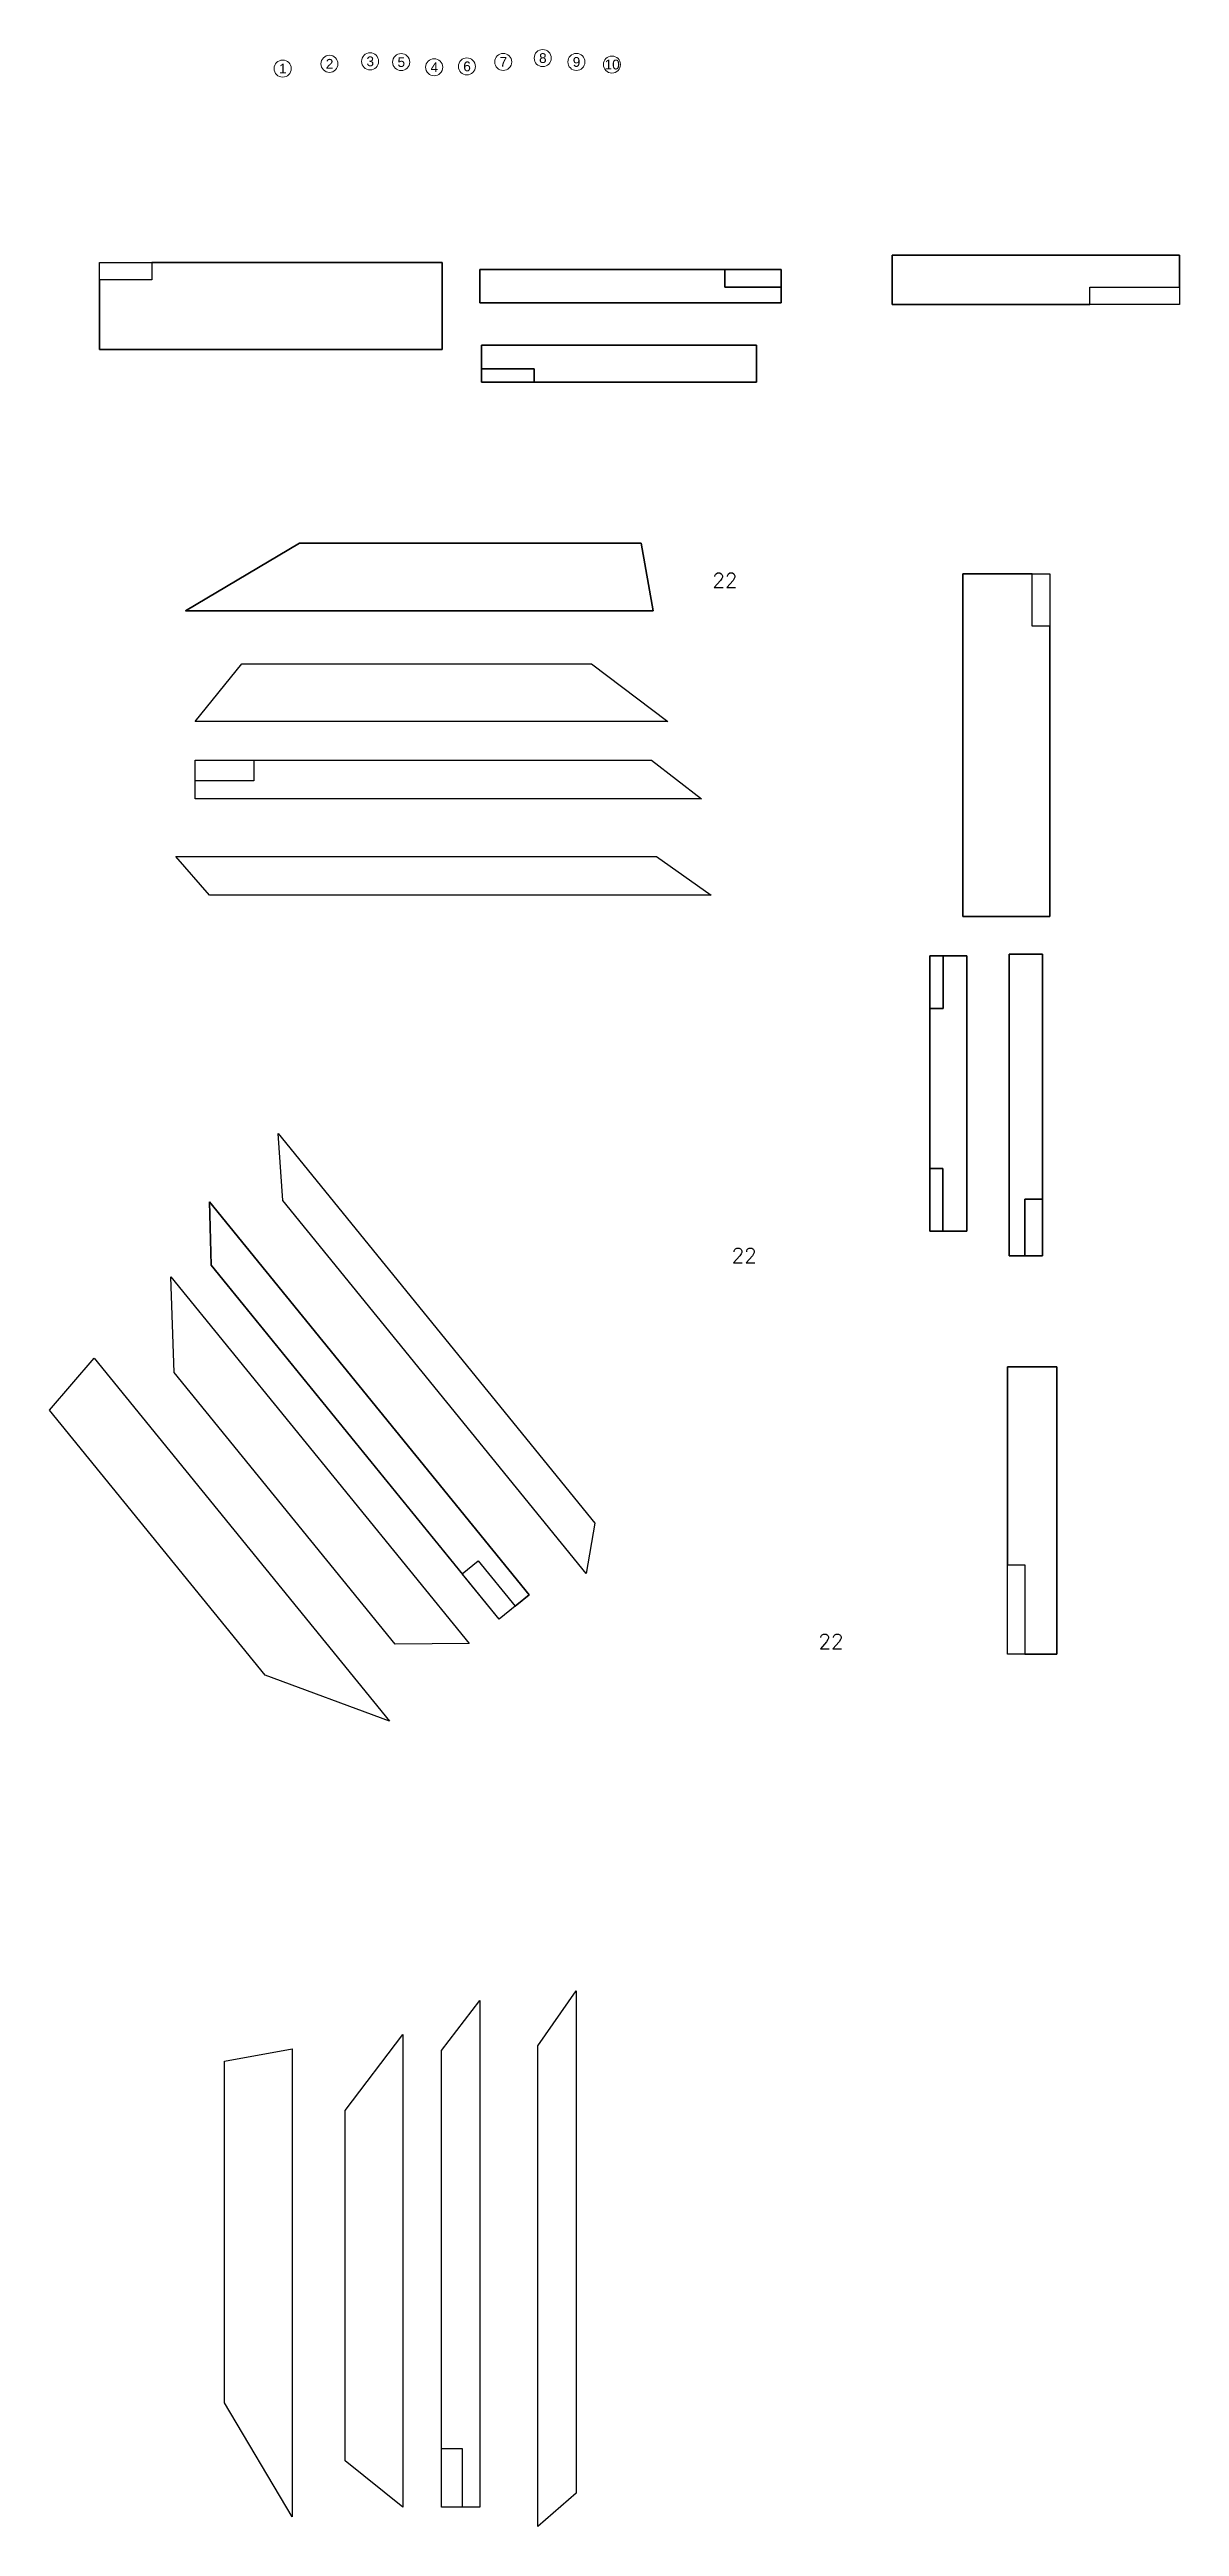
# Model space of a CAD drawing. Extents: x 20827 to 21850, y 13379 to 16714.
# Drawn here: x 20922 to 21850, y 13379 to 15411 of the extents above; entities that cross this region are included whole.
import ezdxf
from ezdxf.enums import TextEntityAlignment as Align

# ---------------------------------------------------------------- set-up
doc = ezdxf.new("R2010")
doc.units = 0
doc.layers.get('0').update_dxf_attribs({"color": 1, "linetype": 'CONTINUOUS'})
doc.layers.add('COTA', color=241, linetype='CONTINUOUS')
doc.layers.add('SARR_2.2x7', color=30, linetype='CONTINUOUS')
doc.layers.add('NUMERACAO', color=5, linetype='CONTINUOUS', lineweight=15)
doc.styles.add('ARIAL', font='arial.ttf')
doc.styles.get("Standard").update_dxf_attribs({"font": 'ROMANS.SHX'})

msp = doc.modelspace()

# ---------------------------------------------------------------- texts
at = {"linetype": 'Continuous'}
for p in [(21466.53, 14969.16), (21482.37, 14415.23), (21553.63, 14098.7)]:
    msp.add_text('22', height=12, dxfattribs=at).set_placement(p)
at = {"layer": 'NUMERACAO', "color": 7, "style": 'ARIAL'}
for s, p in [('2', (21152.33, 15398.86)), ('3', (21185.71, 15400.88)), ('5', (21211.19, 15400.3)), ('7', (21294.96, 15400.39)), ('8', (21327.38, 15403.57)), ('9', (21355.02, 15400.39)), ('1', (21113.96, 15394.93)), ('4', (21238.31, 15396.02)), ('6', (21265.15, 15396.74)), ('10', (21384.26, 15398.26))]:
    msp.add_text(s, height=8, dxfattribs=at).set_placement(p, align=Align.MIDDLE_CENTER)

# ---------------------------------------------------------------- linework, layer by layer
at = {"layer": 'COTA', "linetype": 'Continuous'}
for points in [[(21614.15, 15241.76), (21849.96, 15241.76), (21849.96, 15201.28), (21614.15, 15201.28)], [(21849.96, 15241.76), (21614.15, 15241.76), (21614.15, 15201.28), (21776.5, 15201.28), (21776.5, 15215.61), (21849.96, 15215.61)], [(21849.96, 15241.76), (21614.15, 15241.76), (21614.15, 15201.28), (21776.5, 15201.28), (21776.5, 15215.61), (21849.96, 15215.61)], [(21849.96, 15241.76), (21614.15, 15241.76), (21614.15, 15201.28), (21776.5, 15201.28), (21776.5, 15215.61), (21849.96, 15215.61)], [(21849.96, 15241.76), (21614.15, 15241.76), (21614.15, 15201.28), (21776.5, 15201.28), (21776.5, 15215.61), (21849.96, 15215.61)], [(21776.5, 15215.61), (21849.96, 15215.61), (21849.96, 15241.76), (21614.15, 15241.76), (21614.15, 15201.28), (21776.5, 15201.28)], [(21776.5, 15215.61), (21849.96, 15215.61), (21849.96, 15241.76), (21614.15, 15241.76), (21614.15, 15201.28), (21776.5, 15201.28)], [(21849.96, 15241.76), (21614.15, 15241.76), (21614.15, 15201.28), (21776.5, 15201.28), (21776.5, 15215.61), (21849.96, 15215.61)], [(21849.96, 15241.76), (21614.15, 15241.76), (21614.15, 15201.28), (21776.5, 15201.28), (21776.5, 15215.61), (21849.96, 15215.61)], [(21849.96, 15241.76), (21614.15, 15241.76), (21614.15, 15201.28), (21776.5, 15201.28), (21776.5, 15215.61), (21849.96, 15215.61)], [(20963.53, 15235.99), (21244.61, 15235.99), (21244.61, 15164.62), (20963.53, 15164.62)], [(20963.53, 15235.99), (21006.53, 15235.99), (21006.53, 15221.52), (20963.53, 15221.52)], [(21244.61, 15235.99), (21006.53, 15235.99), (21006.53, 15221.52), (20963.53, 15221.52), (20963.53, 15164.62), (21244.61, 15164.62)], [(21244.61, 15235.99), (21006.53, 15235.99), (21006.53, 15221.52), (20963.53, 15221.52), (20963.53, 15164.62), (21244.61, 15164.62)], [(21244.61, 15235.99), (21006.53, 15235.99), (21006.53, 15221.52), (20963.53, 15221.52), (20963.53, 15164.62), (21244.61, 15164.62)], [(21275.62, 15230.19), (21523.01, 15230.19), (21523.01, 15202.72), (21275.62, 15202.72)], [(21476.71, 15230.19), (21275.62, 15230.19), (21275.62, 15202.72), (21523.01, 15202.72), (21523.01, 15215.73), (21476.71, 15215.73)], [(21476.71, 15230.19), (21275.62, 15230.19), (21275.62, 15202.72), (21523.01, 15202.72), (21523.01, 15215.73), (21476.71, 15215.73)], [(21523.01, 15215.73), (21476.71, 15215.73), (21476.71, 15230.19), (21275.62, 15230.19), (21275.62, 15202.72), (21523.01, 15202.72)], [(21523.01, 15230.19), (21476.71, 15230.19), (21476.71, 15215.73), (21523.01, 15215.73)], [(21849.96, 15201.28), (21776.5, 15201.28), (21776.5, 15215.61), (21849.96, 15215.61)], [(21277.06, 15168.02), (21502.75, 15168.02), (21502.75, 15137.66), (21277.06, 15137.66)], [(21502.75, 15168.02), (21277.06, 15168.02), (21277.06, 15148.54), (21320.34, 15148.54), (21320.34, 15137.66), (21502.75, 15137.66)], [(21502.75, 15168.02), (21277.06, 15168.02), (21277.06, 15148.54), (21320.34, 15148.54), (21320.34, 15137.66), (21502.75, 15137.66)], [(21277.06, 15137.66), (21320.34, 15137.66), (21320.34, 15148.54), (21277.06, 15148.54)], [(21127.63, 15005.58), (21408.06, 15005.58), (21418.06, 14950.2), (21034.15, 14950.2)], [(21408.06, 15005.58), (21127.63, 15005.58), (21034.15, 14950.2), (21418.06, 14950.2)], [(21408.06, 15005.58), (21127.63, 15005.58), (21034.15, 14950.2), (21418.06, 14950.2)], [(21408.06, 15005.58), (21127.63, 15005.58), (21034.15, 14950.2), (21418.06, 14950.2)], [(21743.41, 14980.57), (21743.41, 14699.48), (21672.04, 14699.48), (21672.04, 14980.57)], [(21743.41, 14699.48), (21743.41, 14937.57), (21728.93, 14937.57), (21728.93, 14980.57), (21672.04, 14980.57), (21672.04, 14699.48)], [(21743.41, 14699.48), (21743.41, 14937.57), (21728.93, 14937.57), (21728.93, 14980.57), (21672.04, 14980.57), (21672.04, 14699.48)], [(21743.41, 14699.48), (21743.41, 14937.57), (21728.93, 14937.57), (21728.93, 14980.57), (21672.04, 14980.57), (21672.04, 14699.48)], [(21743.41, 14937.57), (21728.93, 14937.57), (21728.93, 14980.57), (21672.04, 14980.57), (21672.04, 14699.48), (21743.41, 14699.48)], [(21743.41, 14937.57), (21728.93, 14937.57), (21728.93, 14980.57), (21672.04, 14980.57), (21672.04, 14699.48), (21743.41, 14699.48)], [(21743.41, 14937.57), (21728.93, 14937.57), (21728.93, 14980.57), (21672.04, 14980.57), (21672.04, 14699.48), (21743.41, 14699.48)], [(21743.41, 14980.57), (21743.41, 14937.57), (21728.93, 14937.57), (21728.93, 14980.57)], [(21080.2, 14906.7), (21367.36, 14906.7), (21429.94, 14859.24), (21042.07, 14859.24)], [(21042.07, 14827.59), (21416.57, 14827.59), (21457.64, 14795.95), (21042.07, 14795.95)], [(21042.07, 14827.59), (21090.16, 14827.59), (21090.16, 14810.64), (21042.07, 14810.64)], [(21026.24, 14748.49), (21420.58, 14748.49), (21465.56, 14716.85), (21053.62, 14716.85)], [(21675.44, 14667.03), (21675.44, 14441.34), (21645.08, 14441.34), (21645.08, 14667.03)], [(21645.08, 14667.03), (21645.08, 14623.75), (21655.96, 14623.75), (21655.96, 14667.03)], [(21675.44, 14441.34), (21675.44, 14667.03), (21655.96, 14667.03), (21655.96, 14623.75), (21645.08, 14623.75), (21645.08, 14441.34)], [(21675.44, 14441.34), (21675.44, 14667.03), (21655.96, 14667.03), (21655.96, 14623.75), (21645.08, 14623.75), (21645.08, 14441.34)], [(21675.44, 14667.03), (21655.96, 14667.03), (21655.96, 14623.75), (21645.08, 14623.75), (21645.08, 14441.34), (21675.44, 14441.34)], [(21675.44, 14667.03), (21655.96, 14667.03), (21655.96, 14623.75), (21645.08, 14623.75), (21645.08, 14492.55), (21655.76, 14492.55), (21655.76, 14441.34), (21675.44, 14441.34)], [(21675.44, 14667.03), (21655.96, 14667.03), (21655.96, 14623.75), (21645.08, 14623.75), (21645.08, 14492.55), (21655.76, 14492.55), (21655.76, 14441.34), (21675.44, 14441.34)], [(21675.44, 14667.03), (21655.96, 14667.03), (21655.96, 14623.75), (21645.08, 14623.75), (21645.08, 14492.55), (21655.76, 14492.55), (21655.76, 14441.34), (21675.44, 14441.34)], [(21675.44, 14667.03), (21655.96, 14667.03), (21655.96, 14623.75), (21645.08, 14623.75), (21645.08, 14492.55), (21655.76, 14492.55), (21655.76, 14441.34), (21675.44, 14441.34)], [(21675.44, 14667.03), (21655.96, 14667.03), (21655.96, 14623.75), (21645.08, 14623.75), (21645.08, 14492.55), (21655.76, 14492.55), (21655.76, 14441.34), (21675.44, 14441.34)], [(21737.61, 14668.48), (21737.61, 14421.09), (21710.14, 14421.09), (21710.14, 14668.48)], [(21737.61, 14467.38), (21737.61, 14668.48), (21710.14, 14668.48), (21710.14, 14421.09), (21723.15, 14421.09), (21723.15, 14467.38)], [(21737.61, 14467.38), (21737.61, 14668.48), (21710.14, 14668.48), (21710.14, 14421.09), (21723.15, 14421.09), (21723.15, 14467.38)], [(21737.61, 14668.48), (21710.14, 14668.48), (21710.14, 14421.09), (21723.15, 14421.09), (21723.15, 14467.38), (21737.61, 14467.38)], [(21737.61, 14668.48), (21710.14, 14668.48), (21710.14, 14421.09), (21723.15, 14421.09), (21723.15, 14467.38), (21737.61, 14467.38)], [(21737.61, 14668.48), (21710.14, 14668.48), (21710.14, 14421.09), (21723.15, 14421.09), (21723.15, 14467.38), (21737.61, 14467.38)], [(21737.61, 14668.48), (21710.14, 14668.48), (21710.14, 14421.09), (21723.15, 14421.09), (21723.15, 14467.38), (21737.61, 14467.38)], [(21737.61, 14668.48), (21710.14, 14668.48), (21710.14, 14421.09), (21723.15, 14421.09), (21723.15, 14467.38), (21737.61, 14467.38)], [(21362.82, 14160.49), (21113.93, 14466.36), (21110.08, 14521.21), (21370.08, 14201.7)], [(21645.08, 14441.34), (21655.76, 14441.34), (21655.76, 14492.55), (21645.08, 14492.55)], [(21291.47, 14122.84), (21055.1, 14413.32), (21053.72, 14465.15), (21316.02, 14142.81)], [(21053.72, 14465.15), (21055.1, 14413.32), (21261.12, 14160.14), (21274.27, 14170.85), (21304.63, 14133.54), (21316.02, 14142.81)], [(21053.72, 14465.15), (21055.1, 14413.32), (21261.12, 14160.14), (21274.27, 14170.85), (21304.63, 14133.54), (21316.02, 14142.81)], [(21737.61, 14421.09), (21737.61, 14467.38), (21723.15, 14467.38), (21723.15, 14421.09)], [(21206.05, 14102.49), (21024.81, 14325.22), (21022.12, 14403.72), (21266.93, 14102.87)], [(21099.42, 14076.87), (20922.42, 14294.39), (20959.06, 14337.09), (21201.37, 14039.31)], [(21749.17, 14329.95), (21749.17, 14094.13), (21708.69, 14094.13), (21708.69, 14329.95)], [(21749.17, 14094.13), (21749.17, 14329.95), (21708.69, 14329.95), (21708.69, 14167.6), (21723.03, 14167.6), (21723.03, 14094.13)], [(21749.17, 14094.13), (21749.17, 14329.95), (21708.69, 14329.95), (21708.69, 14167.6), (21723.03, 14167.6), (21723.03, 14094.13)], [(21749.17, 14329.95), (21708.69, 14329.95), (21708.69, 14167.6), (21723.03, 14167.6), (21723.03, 14094.13), (21749.17, 14094.13)], [(21291.47, 14122.84), (21261.12, 14160.14), (21274.27, 14170.85), (21304.63, 14133.54)], [(21708.69, 14094.13), (21708.69, 14167.6), (21723.03, 14167.6), (21723.03, 14094.13)], [(21323.2, 13378.59), (21323.2, 13772.93), (21354.84, 13817.91), (21354.84, 13405.97)], [(21244.09, 13394.42), (21244.09, 13768.93), (21275.73, 13809.99), (21275.73, 13394.42)], [(21164.99, 13432.56), (21164.99, 13719.71), (21212.45, 13782.29), (21212.45, 13394.42)], [(21066.11, 13479.98), (21066.11, 13760.42), (21121.48, 13770.42), (21121.48, 13386.51)], [(21244.09, 13394.42), (21244.09, 13442.51), (21261.05, 13442.51), (21261.05, 13394.42)]]:
    msp.add_lwpolyline(points, close=True, dxfattribs=at)
at = {"layer": 'NUMERACAO', "color": 1}
for centre in [(21152.2, 15398.86), (21185.57, 15400.88), (21211.06, 15400.3), (21238.17, 15396.02), (21265.01, 15396.74), (21294.83, 15400.39), (21327.25, 15403.57), (21354.89, 15400.39), (21384.12, 15398.26), (21113.82, 15394.93)]:
    msp.add_circle(centre, 7, dxfattribs=at)
at = {"layer": 'SARR_2.2x7', "linetype": 'Continuous'}
msp.add_lwpolyline([(21408.06, 15005.58), (21127.63, 15005.58), (21034.15, 14950.2), (21418.06, 14950.2)], close=True, dxfattribs=at)

msp.set_redraw_order([(e.dxf.handle, doc.entitydb.next_handle()) for e in msp.query("TEXT MTEXT ATTDEF DIMENSION ARC_DIMENSION")])  # texts and dimensions are drawn at this point

doc.saveas('drawing.dxf')
